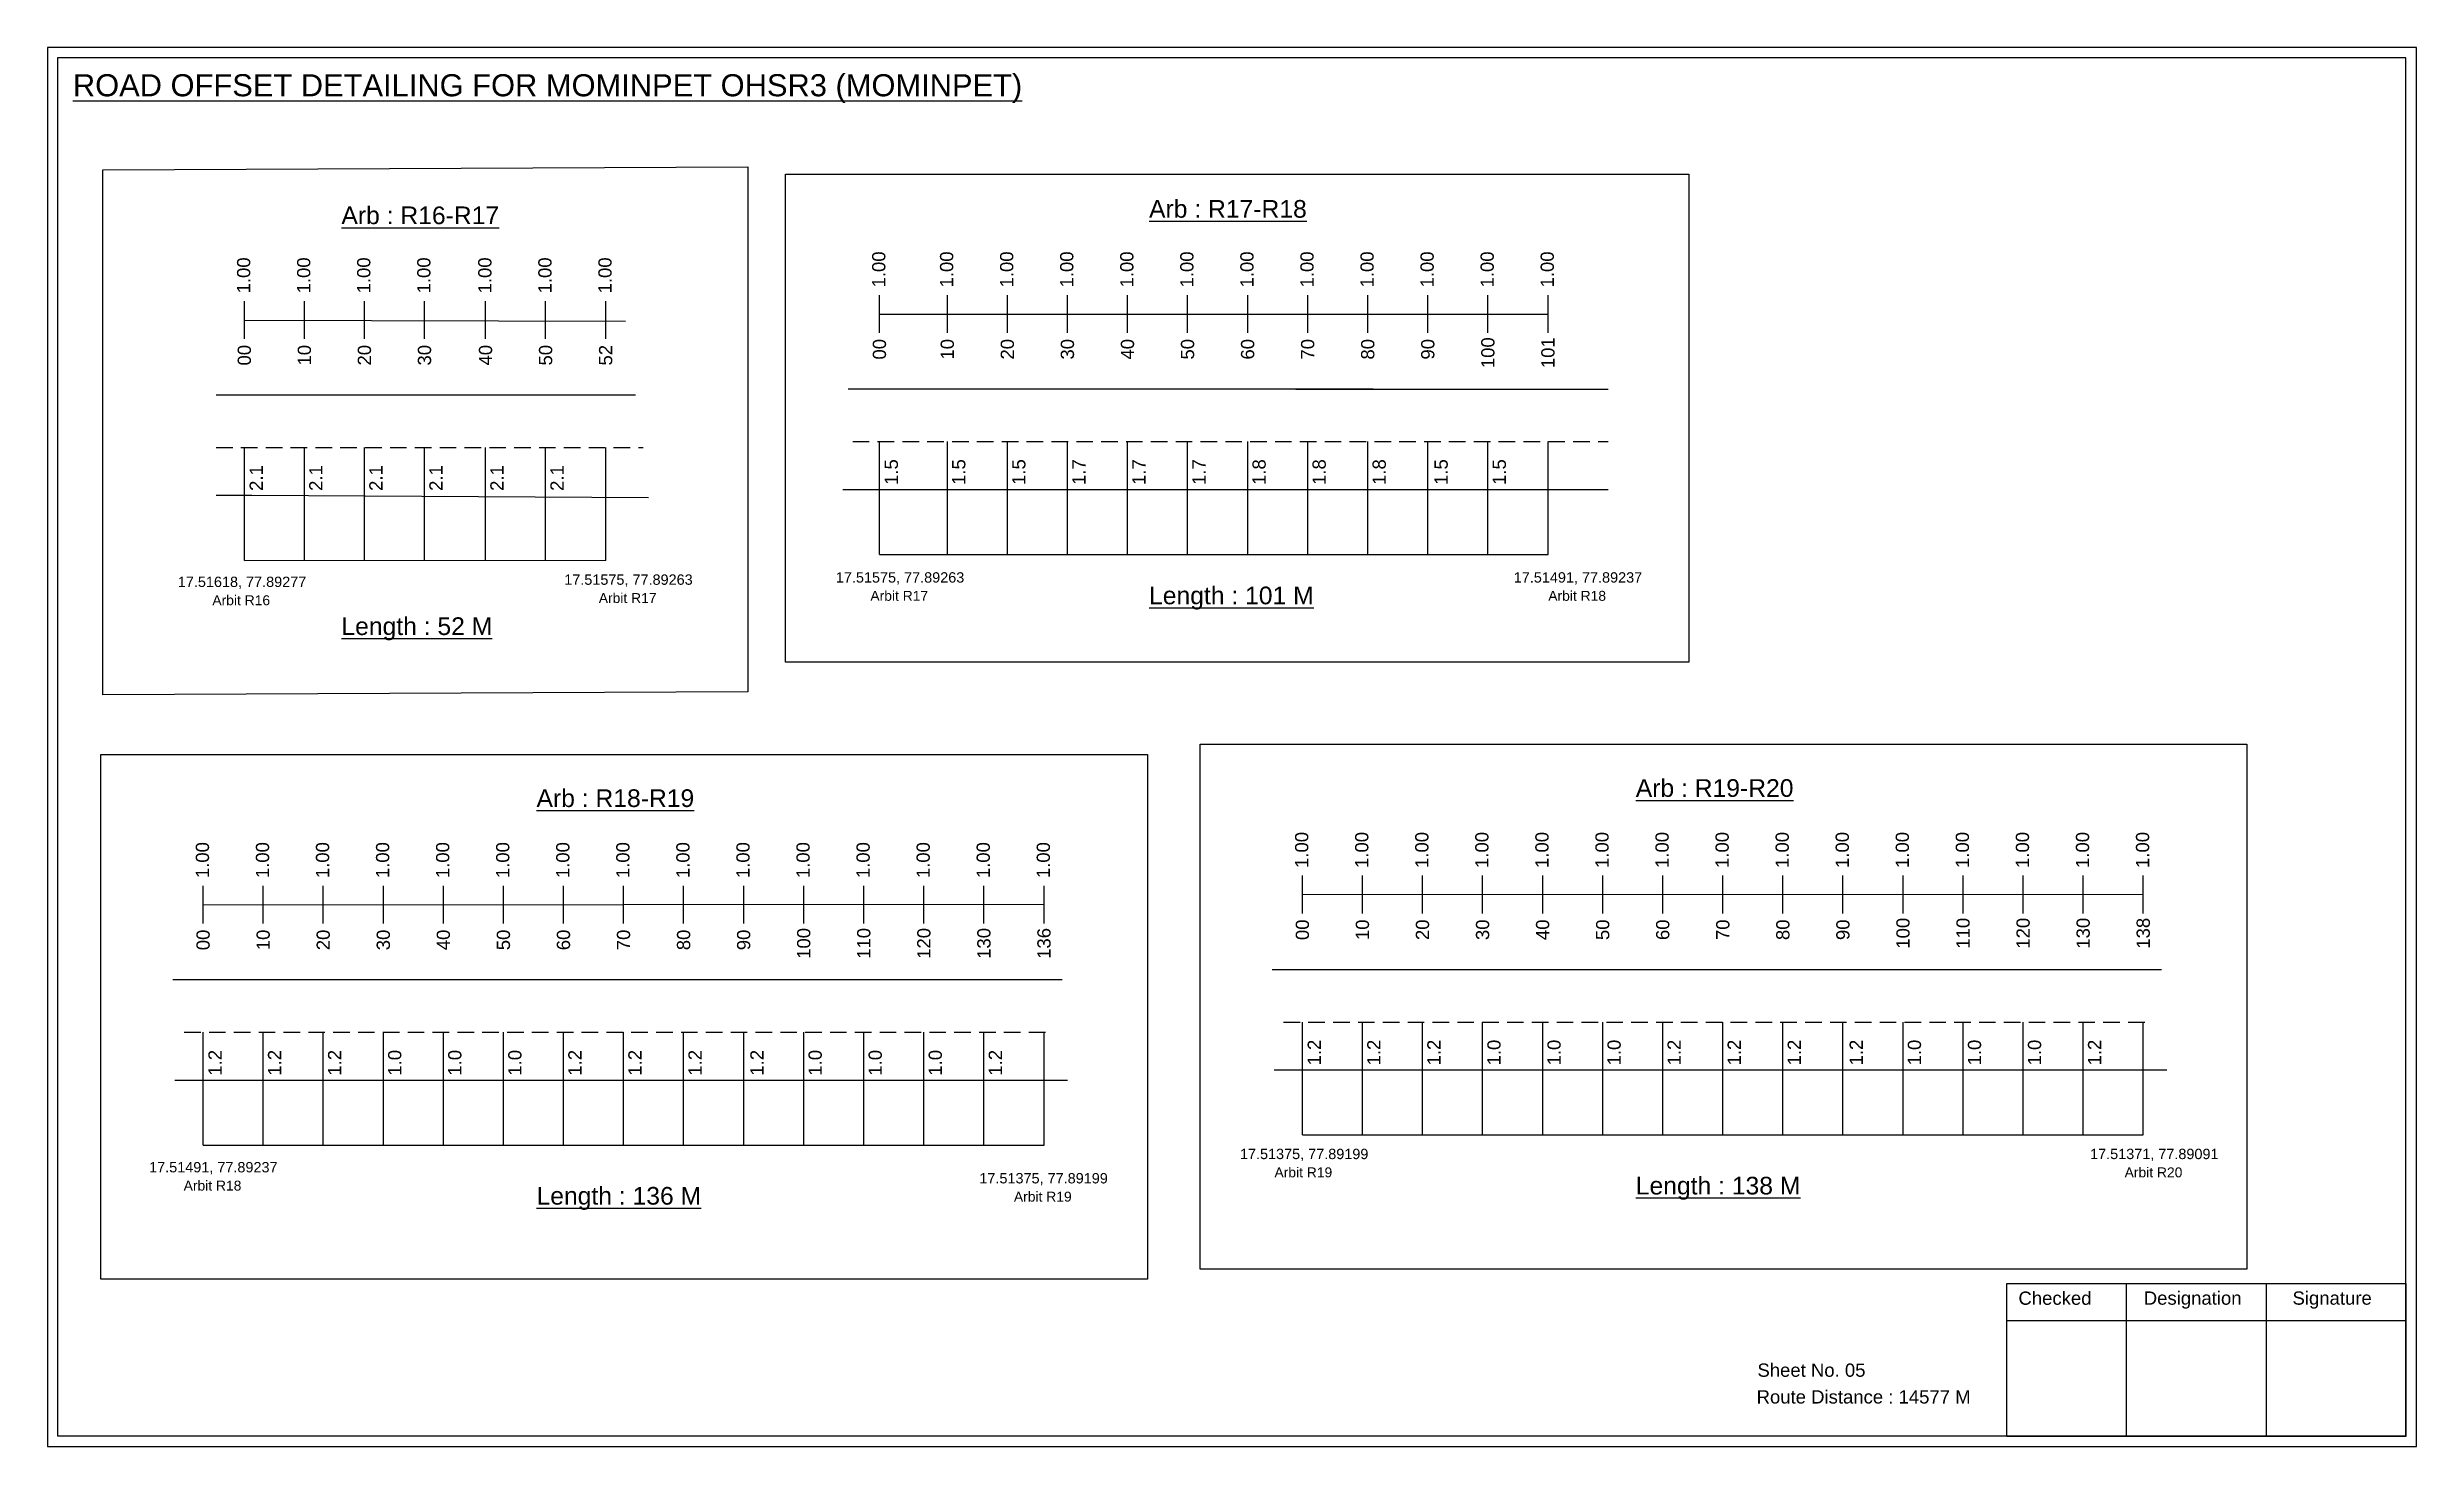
# Model space of a CAD drawing. Header units: inches. Extents: x 1446 to 12099, y 451 to 5049.
# Drawn here: x 5932 to 6468, y 3395 to 3712 of the extents above; entities that cross this region are included whole.
import ezdxf

# ---------------------------------------------------------------- set-up
doc = ezdxf.new("R2010")
doc.units = ezdxf.units.IN
doc.header["$MEASUREMENT"] = 0
doc.linetypes.add('DASHED2', pattern=[0.375, 0.25, -0.125])
doc.layers.add('PDF_Geometry', color=7, linetype='Continuous')
doc.layers.add('PDF_Text', color=5, linetype='Continuous')
doc.styles.add('PDF Arial', font='arial.ttf')
doc.styles.get("Standard").update_dxf_attribs({"font": 'arial.ttf'})

msp = doc.modelspace()

# ---------------------------------------------------------------- texts
at = {"color": 242, "true_color": 0xcd2027}
for s, height, p in [('%%UROAD OFFSET DETAILING FOR MOMINPET OHSR3 (MOMINPET)', 5, (5937.74, 3700.73)), ('%%UArb : R16-R17', 4, (5998.54, 3671.79)), ('%%UArb : R17-R18', 4, (6181.42, 3673.25)), ('%%ULength : 101 M', 4, (6181.42, 3585.75)), ('%%ULength : 52 M', 4, (5998.54, 3578.79)), ('%%UArb : R19-R20', 4, (6291.63, 3542.16)), ('%%UArb : R18-R19', 4, (6042.72, 3539.86)), ('%%ULength : 138 M', 4, (6291.63, 3452.16)), ('%%ULength : 136 M', 4, (6042.72, 3449.86))]:
    msp.add_text(s, height=height, dxfattribs=at).set_placement(p)
at = {"color": 217, "true_color": 0x93278f}
for s, p in [('1.00', (6121.71, 3657.46)), ('1.00', (6137.08, 3657.46)), ('1.00', (6150.68, 3657.46)), ('1.00', (6164.28, 3657.46)), ('1.00', (6177.88, 3657.46)), ('1.00', (6191.48, 3657.46)), ('1.00', (6205.08, 3657.46)), ('1.00', (6218.68, 3657.46)), ('1.00', (6232.28, 3657.46)), ('1.00', (6245.88, 3657.46)), ('1.00', (6259.48, 3657.46)), ('1.00', (6273.08, 3657.46)), ('1.00', (5977.9, 3656.11)), ('1.00', (5991.5, 3656.11)), ('1.00', (6005.1, 3656.11)), ('1.00', (6018.7, 3656.11)), ('1.00', (6032.52, 3656.11)), ('1.00', (6046.12, 3656.11)), ('1.00', (6059.72, 3656.11)), ('00', (5978.05, 3639.79)), ('10', (5991.65, 3639.79)), ('20', (6005.25, 3639.79)), ('30', (6018.85, 3639.79)), ('40', (6032.67, 3639.79)), ('50', (6046.27, 3639.79)), ('52', (6059.87, 3639.79)), ('00', (6121.86, 3641.14)), ('10', (6137.23, 3641.14)), ('20', (6150.83, 3641.14)), ('30', (6164.43, 3641.14)), ('40', (6178.03, 3641.14)), ('50', (6191.63, 3641.14)), ('60', (6205.23, 3641.14)), ('70', (6218.83, 3641.14)), ('80', (6232.43, 3641.14)), ('90', (6246.03, 3641.14)), ('100', (6259.63, 3639.19)), ('101', (6273.23, 3639.19)), ('1.00', (5968.57, 3523.76)), ('1.00', (5982.17, 3523.76)), ('1.00', (5995.77, 3523.76)), ('1.00', (6009.37, 3523.76)), ('1.00', (6022.97, 3523.76)), ('1.00', (6036.57, 3523.76)), ('1.00', (6050.17, 3523.76)), ('1.00', (6063.77, 3523.76)), ('1.00', (6077.37, 3523.76)), ('1.00', (6090.97, 3523.76)), ('1.00', (6104.57, 3523.76)), ('1.00', (6118.17, 3523.76)), ('1.00', (6131.77, 3523.76)), ('1.00', (6145.37, 3523.76)), ('1.00', (6158.97, 3523.76)), ('1.00', (6217.48, 3526.06)), ('1.00', (6231.08, 3526.06)), ('1.00', (6244.68, 3526.06)), ('1.00', (6258.28, 3526.06)), ('1.00', (6271.88, 3526.06)), ('1.00', (6285.48, 3526.06)), ('1.00', (6299.08, 3526.06)), ('1.00', (6312.68, 3526.06)), ('1.00', (6326.28, 3526.06)), ('1.00', (6339.88, 3526.06)), ('1.00', (6353.48, 3526.06)), ('1.00', (6367.08, 3526.06)), ('1.00', (6380.68, 3526.06)), ('1.00', (6394.28, 3526.06)), ('1.00', (6407.88, 3526.06)), ('00', (6217.63, 3509.74)), ('10', (6231.23, 3509.74)), ('20', (6244.83, 3509.74)), ('30', (6258.43, 3509.74)), ('40', (6272.03, 3509.74)), ('50', (6285.63, 3509.74)), ('60', (6299.23, 3509.74)), ('70', (6312.83, 3509.74)), ('80', (6326.43, 3509.74)), ('90', (6340.03, 3509.74)), ('100', (6353.63, 3507.79)), ('110', (6367.23, 3507.79)), ('120', (6380.83, 3507.79)), ('130', (6394.43, 3507.79)), ('138', (6408.03, 3507.79)), ('00', (5968.72, 3507.44)), ('10', (5982.32, 3507.44)), ('20', (5995.92, 3507.44)), ('30', (6009.52, 3507.44)), ('40', (6023.12, 3507.44)), ('50', (6036.72, 3507.44)), ('60', (6050.32, 3507.44)), ('70', (6063.92, 3507.44)), ('80', (6077.52, 3507.44)), ('90', (6091.12, 3507.44)), ('100', (6104.72, 3505.49)), ('110', (6118.32, 3505.49)), ('120', (6131.92, 3505.49)), ('130', (6145.52, 3505.49)), ('136', (6159.12, 3505.49))]:
    msp.add_text(s, height=3, rotation=90, dxfattribs=at).set_placement(p)
for s, p in [('2.1', (5980.75, 3611.41)), ('2.1', (5994.25, 3611.41)), ('2.1', (6007.85, 3611.41)), ('2.1', (6021.45, 3611.41)), ('2.1', (6035.26, 3611.41)), ('2.1', (6048.86, 3611.41)), ('1.5', (6124.56, 3612.76)), ('1.5', (6139.83, 3612.76)), ('1.5', (6153.43, 3612.76)), ('1.7', (6167.03, 3612.76)), ('1.7', (6180.63, 3612.76)), ('1.7', (6194.23, 3612.76)), ('1.8', (6207.83, 3612.76)), ('1.8', (6221.43, 3612.76)), ('1.8', (6235.03, 3612.76)), ('1.5', (6249.05, 3612.76)), ('1.5', (6262.23, 3612.76)), ('1.2', (5971.42, 3479.05)), ('1.2', (5984.91, 3479.05)), ('1.2', (5998.51, 3479.05)), ('1.0', (6012.11, 3479.05)), ('1.0', (6025.71, 3479.05)), ('1.0', (6039.31, 3479.05)), ('1.2', (6052.91, 3479.05)), ('1.2', (6066.51, 3479.05)), ('1.2', (6080.11, 3479.05)), ('1.2', (6094.14, 3479.05)), ('1.0', (6107.31, 3479.05)), ('1.0', (6120.91, 3479.05)), ('1.0', (6134.51, 3479.05)), ('1.2', (6148.11, 3479.05)), ('1.2', (6220.33, 3481.36)), ('1.2', (6233.82, 3481.36)), ('1.2', (6247.42, 3481.36)), ('1.0', (6261.02, 3481.36)), ('1.0', (6274.62, 3481.36)), ('1.0', (6288.22, 3481.36)), ('1.2', (6301.82, 3481.36)), ('1.2', (6315.42, 3481.36)), ('1.2', (6329.02, 3481.36)), ('1.2', (6343.05, 3481.36)), ('1.0', (6356.22, 3481.36)), ('1.0', (6369.82, 3481.36)), ('1.0', (6383.42, 3481.36)), ('1.2', (6397.02, 3481.36))]:
    msp.add_text(s, height=3, rotation=90).set_placement(p)
at = {"color": 5}
for s, height, p in [('17.51618, 77.89277', 2.34, (5961.5, 3589.66)), ('17.51575, 77.89263', 2.34, (6049, 3590.16)), ('17.51575, 77.89263', 2.34, (6110.5, 3590.66)), ('17.51491, 77.89237', 2.34, (6264, 3590.66)), ('Arbit R16', 2.246, (5969.32, 3585.54)), ('Arbit R17', 2.246, (6056.82, 3586.04)), ('Arbit R17', 2.246, (6118.32, 3586.54)), ('Arbit R18', 2.246, (6271.82, 3586.54)), ('17.51375, 77.89199', 2.34, (6202, 3460.16)), ('17.51371, 77.89091', 2.34, (6394.5, 3460.16)), ('17.51491, 77.89237', 2.34, (5955, 3457.16)), ('Arbit R18', 2.246, (5962.82, 3453.04)), ('17.51375, 77.89199', 2.34, (6143, 3454.66)), ('Arbit R19', 2.246, (6209.82, 3456.04)), ('Arbit R20', 2.246, (6402.32, 3456.04)), ('Arbit R19', 2.246, (6150.82, 3450.54))]:
    msp.add_text(s, height=height, dxfattribs=at).set_placement(p)
for s, p in [('Sheet No. 05', (6319.18, 3410.89)), ('Route Distance : 14577 M', (6318.99, 3404.84))]:
    msp.add_text(s, height=3).set_placement(p)
at = {"layer": 'PDF_Text', "color": 7, "attachment_point": 7, "style": 'PDF Arial'}
for s, insert, char_height in [('Checked', (6378.28, 3427.14), 3.001), ('Designation', (6406.66, 3426.3), 3.0006), ('Signature', (6440.34, 3426.3), 3.001)]:
    msp.add_mtext(s, dxfattribs=dict(at, insert=insert, char_height=char_height))

# ---------------------------------------------------------------- linework, layer by layer
at = {"color": 217, "true_color": 0x93278f}
for p, q in [((5976.58, 3645.82), (5976.58, 3654.37)), ((5990.18, 3645.82), (5990.18, 3654.37)), ((6003.78, 3645.82), (6003.78, 3654.37)), ((6017.38, 3645.82), (6017.38, 3654.37)), ((6031.19, 3645.82), (6031.19, 3654.37)), ((6044.79, 3645.82), (6044.79, 3654.37)), ((6058.39, 3645.82), (6058.39, 3654.37)), ((6120.39, 3647.17), (6120.39, 3655.73)), ((6135.76, 3647.17), (6135.76, 3655.73)), ((6149.36, 3647.17), (6149.36, 3655.73)), ((6162.96, 3647.17), (6162.96, 3655.73)), ((6176.56, 3647.17), (6176.56, 3655.73)), ((6190.16, 3647.17), (6190.16, 3655.73)), ((6203.76, 3647.17), (6203.76, 3655.73)), ((6217.36, 3647.17), (6217.36, 3655.73)), ((6230.96, 3647.17), (6230.96, 3655.73)), ((6244.56, 3647.17), (6244.56, 3655.73)), ((6258.16, 3647.17), (6258.16, 3655.73)), ((6271.76, 3647.17), (6271.76, 3655.73)), ((5976.58, 3650.09), (6062.9, 3649.85)), ((6120.39, 3651.44), (6271.76, 3651.44)), ((5967.24, 3513.46), (5967.24, 3522.02)), ((5980.84, 3513.46), (5980.84, 3522.02)), ((5994.44, 3513.46), (5994.44, 3522.02)), ((6008.04, 3513.46), (6008.04, 3522.02)), ((6021.64, 3513.46), (6021.64, 3522.02)), ((6035.24, 3513.46), (6035.24, 3522.02)), ((6048.84, 3513.46), (6048.84, 3522.02)), ((6062.44, 3513.46), (6062.44, 3522.02)), ((6076.04, 3513.46), (6076.04, 3522.02)), ((6089.64, 3513.46), (6089.64, 3522.02)), ((6103.24, 3513.46), (6103.24, 3522.02)), ((6116.84, 3513.46), (6116.84, 3522.02)), ((6130.44, 3513.46), (6130.44, 3522.02)), ((6144.04, 3513.46), (6144.04, 3522.02)), ((6157.64, 3513.46), (6157.64, 3522.02)), ((6216.15, 3515.77), (6216.15, 3524.32)), ((6216.15, 3520.04), (6406.55, 3520.16)), ((6229.75, 3515.77), (6229.75, 3524.32)), ((6243.35, 3515.77), (6243.35, 3524.32)), ((6256.95, 3515.77), (6256.95, 3524.32)), ((6270.55, 3515.77), (6270.55, 3524.32)), ((6284.15, 3515.77), (6284.15, 3524.32)), ((6297.75, 3515.77), (6297.75, 3524.32)), ((6311.35, 3515.77), (6311.35, 3524.32)), ((6324.95, 3515.77), (6324.95, 3524.32)), ((6338.55, 3515.77), (6338.55, 3524.32)), ((6352.15, 3515.77), (6352.15, 3524.32)), ((6365.75, 3515.77), (6365.75, 3524.32)), ((6379.35, 3515.77), (6379.35, 3524.32)), ((6392.95, 3515.77), (6392.95, 3524.32)), ((6406.55, 3515.77), (6406.55, 3524.32)), ((5967.24, 3517.73), (6157.64, 3517.86))]:
    msp.add_line(p, q, dxfattribs=at)
for p, q in [((6065.13, 3633.09), (5970.17, 3633.09)), ((6232.16, 3634.45), (6113.3, 3634.45)), ((6214.68, 3634.45), (6285.36, 3634.45)), ((5976.58, 3595.67), (5976.58, 3621.21)), ((5990.18, 3595.67), (5990.18, 3621.21)), ((6003.78, 3595.67), (6003.78, 3621.21)), ((6017.38, 3595.67), (6017.38, 3621.21)), ((6031.19, 3595.67), (6031.19, 3621.21)), ((6044.79, 3595.67), (6044.79, 3621.21)), ((6058.39, 3595.67), (6058.39, 3621.21)), ((6120.39, 3597.03), (6120.39, 3622.56)), ((6135.76, 3597.03), (6135.76, 3622.56)), ((6149.36, 3597.03), (6149.36, 3622.56)), ((6162.96, 3597.03), (6162.96, 3622.56)), ((6176.56, 3597.03), (6176.56, 3622.56)), ((6190.16, 3597.03), (6190.16, 3622.56)), ((6203.76, 3597.03), (6203.76, 3622.56)), ((6217.36, 3597.03), (6217.36, 3622.56)), ((6230.96, 3597.03), (6230.96, 3622.56)), ((6244.56, 3597.03), (6244.56, 3622.56)), ((6258.16, 3597.03), (6258.16, 3622.56)), ((6271.76, 3597.03), (6271.76, 3622.56)), ((6112.1, 3611.76), (6285.36, 3611.76)), ((5970.17, 3610.41), (5978.23, 3610.41)), ((5978.23, 3610.41), (6068.08, 3609.9)), ((6161.75, 3500.74), (5960.4, 3500.74)), ((6410.66, 3503.04), (6209.31, 3503.04)), ((5967.24, 3463.32), (5967.24, 3488.86)), ((5980.84, 3463.32), (5980.84, 3488.86)), ((5994.44, 3463.32), (5994.44, 3488.86)), ((6008.04, 3463.32), (6008.04, 3488.86)), ((6021.64, 3463.32), (6021.64, 3488.86)), ((6035.24, 3463.32), (6035.24, 3488.86)), ((6048.84, 3463.32), (6048.84, 3488.86)), ((6062.44, 3463.32), (6062.44, 3488.86)), ((6076.04, 3463.32), (6076.04, 3488.86)), ((6089.64, 3463.32), (6089.64, 3488.86)), ((6103.24, 3463.32), (6103.24, 3488.86)), ((6116.84, 3463.32), (6116.84, 3488.86)), ((6130.44, 3463.32), (6130.44, 3488.86)), ((6144.04, 3463.32), (6144.04, 3488.86)), ((6157.64, 3463.32), (6157.64, 3488.86)), ((6216.15, 3465.62), (6216.15, 3491.16)), ((6229.75, 3465.62), (6229.75, 3491.16)), ((6243.35, 3465.62), (6243.35, 3491.16)), ((6256.95, 3465.62), (6256.95, 3491.16)), ((6270.55, 3465.62), (6270.55, 3491.16)), ((6284.15, 3465.62), (6284.15, 3491.16)), ((6297.75, 3465.62), (6297.75, 3491.16)), ((6311.35, 3465.62), (6311.35, 3491.16)), ((6324.95, 3465.62), (6324.95, 3491.16)), ((6338.55, 3465.62), (6338.55, 3491.16)), ((6352.15, 3465.62), (6352.15, 3491.16)), ((6365.75, 3465.62), (6365.75, 3491.16)), ((6379.35, 3465.62), (6379.35, 3491.16)), ((6392.95, 3465.62), (6392.95, 3491.16)), ((6406.55, 3465.62), (6406.55, 3491.16)), ((5960.83, 3478.05), (5968.89, 3478.05)), ((5968.89, 3478.05), (6162.98, 3478.05)), ((6209.74, 3480.36), (6217.8, 3480.36)), ((6217.8, 3480.36), (6411.89, 3480.36))]:
    msp.add_line(p, q)
at = {"linetype": 'DASHED2', "ltscale": 15}
for p, q in [((5970.17, 3621.21), (6066.85, 3621.21)), ((6114.33, 3622.56), (6285.36, 3622.56)), ((5962.94, 3488.86), (6159.7, 3488.86)), ((6211.86, 3491.16), (6408.61, 3491.16))]:
    msp.add_line(p, q, dxfattribs=at)
at = {"color": 5}
for p, q in [((5976.58, 3595.67), (6058.39, 3595.7)), ((6120.39, 3597.03), (6271.76, 3597.03)), ((6216.15, 3465.62), (6406.55, 3465.62)), ((5967.24, 3463.32), (6157.64, 3463.32))]:
    msp.add_line(p, q, dxfattribs=at)
for points in [[(5944.54, 3684.09), (6090.58, 3684.76), (6090.58, 3565.93), (5944.54, 3565.27)], [(6099.07, 3683.11), (6303.63, 3683.11), (6303.63, 3572.62), (6099.07, 3572.62)], [(5944.09, 3551.77), (6181.05, 3551.77), (6181.05, 3432.95), (5944.09, 3432.95)], [(6193, 3554.07), (6429.96, 3554.07), (6429.96, 3435.25), (6193, 3435.25)]]:
    msp.add_lwpolyline(points, close=True)
at = {"layer": 'PDF_Geometry'}
for points in [[(5931.96, 3711.8), (5931.96, 3395.09), (6468.44, 3395.09), (6468.44, 3711.8)], [(5934.29, 3709.47), (5934.29, 3397.51), (6466.02, 3397.51), (6466.02, 3709.47)]]:
    msp.add_lwpolyline(points, close=True, dxfattribs=at)
at = {"layer": 'PDF_Geometry', "color": 242, "true_color": 0xcc1f26}
msp.add_lwpolyline([(6466.02, 3397.41), (6375.68, 3397.41), (6375.68, 3432.03), (6466.02, 3432.03)], close=True, dxfattribs=at)
for points in [[(6402.66, 3432.03), (6402.66, 3397.41)], [(6434.39, 3432.03), (6434.39, 3397.41)], [(6375.68, 3423.65), (6466.02, 3423.65)]]:
    msp.add_lwpolyline(points, dxfattribs=at)

msp.set_redraw_order([(e.dxf.handle, doc.entitydb.next_handle()) for e in msp.query("TEXT MTEXT ATTDEF DIMENSION ARC_DIMENSION")])  # texts and dimensions are drawn at this point

doc.saveas('drawing.dxf')
